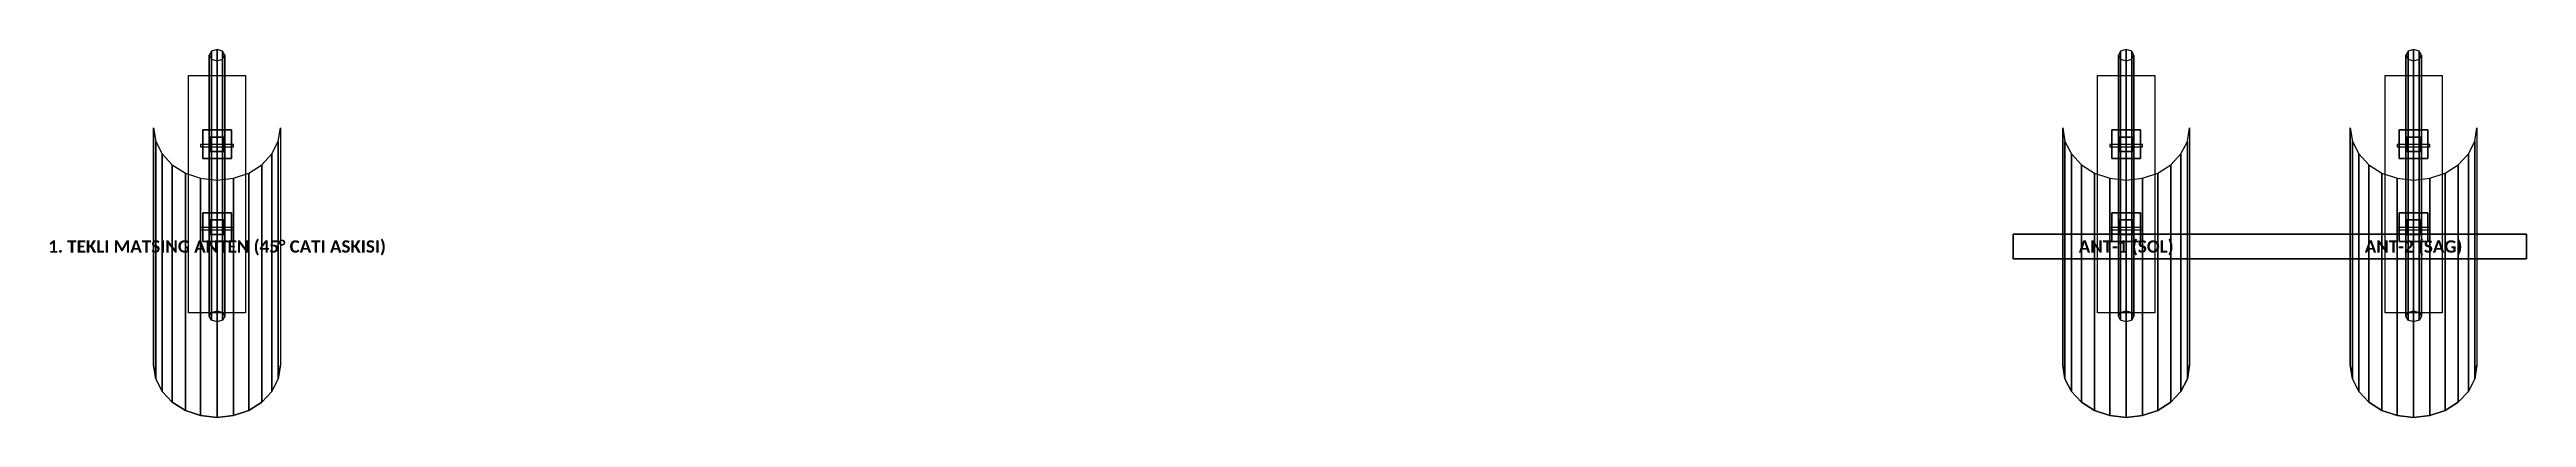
# Model space of a CAD drawing. Header units: metres. Extents: x -14.8 to 20, y -0.8 to 1.1.
# Drawn here: x -14.82 to -2.75, y -0.83 to 0.96 of the extents above; entities that cross this region are included whole.
import ezdxf
from ezdxf.enums import TextEntityAlignment as Align

# ---------------------------------------------------------------- set-up
doc = ezdxf.new("R2010")
doc.units = ezdxf.units.M
for name, color, linetype in [('CELIK_KIRIS_KOLON', 9, 'CONTINUOUS'), ('EKP_MATSING_ANTEN', 2, 'CONTINUOUS'), ('METIN_BILGI', 7, 'CONTINUOUS'), ('MONTAJ_BORULARI', 2, 'CONTINUOUS')]:
    doc.layers.add(name, color=color, linetype=linetype)
doc.styles.get("Standard").update_dxf_attribs({"font": 'calibrib.ttf'})

msp = doc.modelspace()

# ---------------------------------------------------------------- texts
at = {"layer": 'METIN_BILGI'}
for s, p in [('1. TEKLI MATSING ANTEN (45° CATI ASKISI)', (-14, 0)), ('ANT-1 (SOL)', (-4.7, 0)), ('ANT-2 (SAG)', (-3.3, 0))]:
    msp.add_text(s, height=0.06, dxfattribs=at).set_placement(p, align=Align.MIDDLE_CENTER)

# ---------------------------------------------------------------- linework, layer by layer
at = {"layer": 'CELIK_KIRIS_KOLON'}
for p, q in [((-14, 0.847, -0.309), (-14, -0.309, 0.847)), ((-4.7, 0.847, -0.309), (-4.7, -0.309, 0.847)), ((-3.3, 0.847, -0.309), (-3.3, -0.309, 0.847)), ((-13.93, 0.568, 0.034), (-14.07, 0.568, 0.034)), ((-14.07, 0.568, 0.034), (-14.07, 0.428, 0.034)), ((-13.93, 0.568, 0.154), (-14.07, 0.568, 0.154)), ((-14.07, 0.568, 0.154), (-14.07, 0.428, 0.154)), ((-14.07, 0.568, 0.034), (-14.07, 0.568, 0.154)), ((-13.93, 0.428, 0.034), (-13.93, 0.568, 0.034)), ((-13.93, 0.428, 0.154), (-13.93, 0.568, 0.154)), ((-13.93, 0.568, 0.034), (-13.93, 0.568, 0.154)), ((-4.63, 0.568, 0.034), (-4.77, 0.568, 0.034)), ((-4.77, 0.568, 0.034), (-4.77, 0.428, 0.034)), ((-4.63, 0.568, 0.154), (-4.77, 0.568, 0.154)), ((-4.77, 0.568, 0.154), (-4.77, 0.428, 0.154)), ((-4.77, 0.568, 0.034), (-4.77, 0.568, 0.154)), ((-4.63, 0.428, 0.034), (-4.63, 0.568, 0.034)), ((-4.63, 0.428, 0.154), (-4.63, 0.568, 0.154)), ((-4.63, 0.568, 0.034), (-4.63, 0.568, 0.154)), ((-3.23, 0.568, 0.034), (-3.37, 0.568, 0.034)), ((-3.37, 0.568, 0.034), (-3.37, 0.428, 0.034)), ((-3.23, 0.568, 0.154), (-3.37, 0.568, 0.154)), ((-3.37, 0.568, 0.154), (-3.37, 0.428, 0.154)), ((-3.37, 0.568, 0.034), (-3.37, 0.568, 0.154)), ((-3.23, 0.428, 0.034), (-3.23, 0.568, 0.034)), ((-3.23, 0.428, 0.154), (-3.23, 0.568, 0.154)), ((-3.23, 0.568, 0.034), (-3.23, 0.568, 0.154)), ((-14.07, 0.428, 0.034), (-13.93, 0.428, 0.034)), ((-14.07, 0.428, 0.154), (-13.93, 0.428, 0.154)), ((-14.07, 0.428, 0.034), (-14.07, 0.428, 0.154)), ((-13.93, 0.428, 0.034), (-13.93, 0.428, 0.154)), ((-4.77, 0.428, 0.034), (-4.63, 0.428, 0.034)), ((-4.77, 0.428, 0.154), (-4.63, 0.428, 0.154)), ((-4.77, 0.428, 0.034), (-4.77, 0.428, 0.154)), ((-4.63, 0.428, 0.034), (-4.63, 0.428, 0.154)), ((-3.37, 0.428, 0.034), (-3.23, 0.428, 0.034)), ((-3.37, 0.428, 0.154), (-3.23, 0.428, 0.154)), ((-3.37, 0.428, 0.034), (-3.37, 0.428, 0.154)), ((-3.23, 0.428, 0.034), (-3.23, 0.428, 0.154)), ((-13.93, 0.164, 0.438), (-14.07, 0.164, 0.438)), ((-14.07, 0.164, 0.438), (-14.07, 0.024, 0.438)), ((-13.93, 0.164, 0.558), (-14.07, 0.164, 0.558)), ((-14.07, 0.164, 0.558), (-14.07, 0.024, 0.558)), ((-14.07, 0.164, 0.438), (-14.07, 0.164, 0.558)), ((-13.93, 0.024, 0.438), (-13.93, 0.164, 0.438)), ((-13.93, 0.024, 0.558), (-13.93, 0.164, 0.558)), ((-13.93, 0.164, 0.438), (-13.93, 0.164, 0.558)), ((-4.63, 0.164, 0.438), (-4.77, 0.164, 0.438)), ((-4.77, 0.164, 0.438), (-4.77, 0.024, 0.438)), ((-4.63, 0.164, 0.558), (-4.77, 0.164, 0.558)), ((-4.77, 0.164, 0.558), (-4.77, 0.024, 0.558)), ((-4.77, 0.164, 0.438), (-4.77, 0.164, 0.558)), ((-4.63, 0.024, 0.438), (-4.63, 0.164, 0.438)), ((-4.63, 0.024, 0.558), (-4.63, 0.164, 0.558)), ((-4.63, 0.164, 0.438), (-4.63, 0.164, 0.558)), ((-3.23, 0.164, 0.438), (-3.37, 0.164, 0.438)), ((-3.37, 0.164, 0.438), (-3.37, 0.024, 0.438)), ((-3.23, 0.164, 0.558), (-3.37, 0.164, 0.558)), ((-3.37, 0.164, 0.558), (-3.37, 0.024, 0.558)), ((-3.37, 0.164, 0.438), (-3.37, 0.164, 0.558)), ((-3.23, 0.024, 0.438), (-3.23, 0.164, 0.438)), ((-3.23, 0.024, 0.558), (-3.23, 0.164, 0.558)), ((-3.23, 0.164, 0.438), (-3.23, 0.164, 0.558)), ((-14.07, 0.024, 0.438), (-13.93, 0.024, 0.438)), ((-14.07, 0.024, 0.558), (-13.93, 0.024, 0.558)), ((-14.07, 0.024, 0.438), (-14.07, 0.024, 0.558)), ((-13.93, 0.024, 0.438), (-13.93, 0.024, 0.558)), ((-2.75, 0.06, 1.05), (-5.25, 0.06, 1.05)), ((-5.25, 0.06, 1.05), (-5.25, -0.06, 1.05)), ((-2.75, 0.06, 1.17), (-5.25, 0.06, 1.17)), ((-5.25, 0.06, 1.17), (-5.25, -0.06, 1.17)), ((-5.25, 0.06, 1.05), (-5.25, 0.06, 1.17)), ((-4.77, 0.024, 0.438), (-4.63, 0.024, 0.438)), ((-4.77, 0.024, 0.558), (-4.63, 0.024, 0.558)), ((-4.77, 0.024, 0.438), (-4.77, 0.024, 0.558)), ((-4.63, 0.024, 0.438), (-4.63, 0.024, 0.558)), ((-3.37, 0.024, 0.438), (-3.23, 0.024, 0.438)), ((-3.37, 0.024, 0.558), (-3.23, 0.024, 0.558)), ((-3.37, 0.024, 0.438), (-3.37, 0.024, 0.558)), ((-3.23, 0.024, 0.438), (-3.23, 0.024, 0.558)), ((-2.75, -0.06, 1.05), (-2.75, 0.06, 1.05)), ((-2.75, -0.06, 1.17), (-2.75, 0.06, 1.17)), ((-2.75, 0.06, 1.05), (-2.75, 0.06, 1.17)), ((-5.25, -0.06, 1.05), (-2.75, -0.06, 1.05)), ((-5.25, -0.06, 1.17), (-2.75, -0.06, 1.17)), ((-5.25, -0.06, 1.05), (-5.25, -0.06, 1.17)), ((-2.75, -0.06, 1.05), (-2.75, -0.06, 1.17))]:
    msp.add_line(p, q, dxfattribs=at)
for points in [[(-14.139, 0.833, -0.323), (-13.861, 0.833, -0.323), (-13.861, -0.323, 0.833), (-14.139, -0.323, 0.833)], [(-4.839, 0.833, -0.323), (-4.561, 0.833, -0.323), (-4.561, -0.323, 0.833), (-4.839, -0.323, 0.833)], [(-3.439, 0.833, -0.323), (-3.161, 0.833, -0.323), (-3.161, -0.323, 0.833), (-3.439, -0.323, 0.833)], [(-14.08, 0.486, 0.024), (-13.92, 0.486, 0.024), (-13.92, 0.497, 0.149), (-14.08, 0.497, 0.149)], [(-14.07, 0.428, 0.034), (-13.93, 0.428, 0.034), (-13.93, 0.568, 0.034), (-14.07, 0.568, 0.034)], [(-14.07, 0.428, 0.154), (-13.93, 0.428, 0.154), (-13.93, 0.568, 0.154), (-14.07, 0.568, 0.154)], [(-14.07, 0.568, 0.034), (-13.93, 0.568, 0.034), (-13.93, 0.568, 0.154), (-14.07, 0.568, 0.154)], [(-14.07, 0.428, 0.034), (-14.07, 0.568, 0.034), (-14.07, 0.568, 0.154), (-14.07, 0.428, 0.154)], [(-13.93, 0.428, 0.034), (-13.93, 0.568, 0.034), (-13.93, 0.568, 0.154), (-13.93, 0.428, 0.154)], [(-4.78, 0.486, 0.024), (-4.62, 0.486, 0.024), (-4.62, 0.497, 0.149), (-4.78, 0.497, 0.149)], [(-4.77, 0.428, 0.034), (-4.63, 0.428, 0.034), (-4.63, 0.568, 0.034), (-4.77, 0.568, 0.034)], [(-4.77, 0.428, 0.154), (-4.63, 0.428, 0.154), (-4.63, 0.568, 0.154), (-4.77, 0.568, 0.154)], [(-4.77, 0.568, 0.034), (-4.63, 0.568, 0.034), (-4.63, 0.568, 0.154), (-4.77, 0.568, 0.154)], [(-4.77, 0.428, 0.034), (-4.77, 0.568, 0.034), (-4.77, 0.568, 0.154), (-4.77, 0.428, 0.154)], [(-4.63, 0.428, 0.034), (-4.63, 0.568, 0.034), (-4.63, 0.568, 0.154), (-4.63, 0.428, 0.154)], [(-3.38, 0.486, 0.024), (-3.22, 0.486, 0.024), (-3.22, 0.497, 0.149), (-3.38, 0.497, 0.149)], [(-3.37, 0.428, 0.034), (-3.23, 0.428, 0.034), (-3.23, 0.568, 0.034), (-3.37, 0.568, 0.034)], [(-3.37, 0.428, 0.154), (-3.23, 0.428, 0.154), (-3.23, 0.568, 0.154), (-3.37, 0.568, 0.154)], [(-3.37, 0.568, 0.034), (-3.23, 0.568, 0.034), (-3.23, 0.568, 0.154), (-3.37, 0.568, 0.154)], [(-3.37, 0.428, 0.034), (-3.37, 0.568, 0.034), (-3.37, 0.568, 0.154), (-3.37, 0.428, 0.154)], [(-3.23, 0.428, 0.034), (-3.23, 0.568, 0.034), (-3.23, 0.568, 0.154), (-3.23, 0.428, 0.154)], [(-14.07, 0.428, 0.034), (-13.93, 0.428, 0.034), (-13.93, 0.428, 0.154), (-14.07, 0.428, 0.154)], [(-4.77, 0.428, 0.034), (-4.63, 0.428, 0.034), (-4.63, 0.428, 0.154), (-4.77, 0.428, 0.154)], [(-3.37, 0.428, 0.034), (-3.23, 0.428, 0.034), (-3.23, 0.428, 0.154), (-3.37, 0.428, 0.154)], [(-14.07, 0.024, 0.438), (-13.93, 0.024, 0.438), (-13.93, 0.164, 0.438), (-14.07, 0.164, 0.438)], [(-14.07, 0.024, 0.558), (-13.93, 0.024, 0.558), (-13.93, 0.164, 0.558), (-14.07, 0.164, 0.558)], [(-14.07, 0.164, 0.438), (-13.93, 0.164, 0.438), (-13.93, 0.164, 0.558), (-14.07, 0.164, 0.558)], [(-14.07, 0.024, 0.438), (-14.07, 0.164, 0.438), (-14.07, 0.164, 0.558), (-14.07, 0.024, 0.558)], [(-13.93, 0.024, 0.438), (-13.93, 0.164, 0.438), (-13.93, 0.164, 0.558), (-13.93, 0.024, 0.558)], [(-4.77, 0.024, 0.438), (-4.63, 0.024, 0.438), (-4.63, 0.164, 0.438), (-4.77, 0.164, 0.438)], [(-4.77, 0.024, 0.558), (-4.63, 0.024, 0.558), (-4.63, 0.164, 0.558), (-4.77, 0.164, 0.558)], [(-4.77, 0.164, 0.438), (-4.63, 0.164, 0.438), (-4.63, 0.164, 0.558), (-4.77, 0.164, 0.558)], [(-4.77, 0.024, 0.438), (-4.77, 0.164, 0.438), (-4.77, 0.164, 0.558), (-4.77, 0.024, 0.558)], [(-4.63, 0.024, 0.438), (-4.63, 0.164, 0.438), (-4.63, 0.164, 0.558), (-4.63, 0.024, 0.558)], [(-3.37, 0.024, 0.438), (-3.23, 0.024, 0.438), (-3.23, 0.164, 0.438), (-3.37, 0.164, 0.438)], [(-3.37, 0.024, 0.558), (-3.23, 0.024, 0.558), (-3.23, 0.164, 0.558), (-3.37, 0.164, 0.558)], [(-3.37, 0.164, 0.438), (-3.23, 0.164, 0.438), (-3.23, 0.164, 0.558), (-3.37, 0.164, 0.558)], [(-3.37, 0.024, 0.438), (-3.37, 0.164, 0.438), (-3.37, 0.164, 0.558), (-3.37, 0.024, 0.558)], [(-3.23, 0.024, 0.438), (-3.23, 0.164, 0.438), (-3.23, 0.164, 0.558), (-3.23, 0.024, 0.558)], [(-14.08, 0.081, 0.429), (-13.92, 0.081, 0.429), (-13.92, 0.092, 0.554), (-14.08, 0.092, 0.554)], [(-14.07, 0.024, 0.438), (-13.93, 0.024, 0.438), (-13.93, 0.024, 0.558), (-14.07, 0.024, 0.558)], [(-5.25, -0.06, 1.05), (-2.75, -0.06, 1.05), (-2.75, 0.06, 1.05), (-5.25, 0.06, 1.05)], [(-5.25, -0.06, 1.17), (-2.75, -0.06, 1.17), (-2.75, 0.06, 1.17), (-5.25, 0.06, 1.17)], [(-5.25, 0.06, 1.05), (-2.75, 0.06, 1.05), (-2.75, 0.06, 1.17), (-5.25, 0.06, 1.17)], [(-5.25, -0.06, 1.05), (-5.25, 0.06, 1.05), (-5.25, 0.06, 1.17), (-5.25, -0.06, 1.17)], [(-4.78, 0.081, 0.429), (-4.62, 0.081, 0.429), (-4.62, 0.092, 0.554), (-4.78, 0.092, 0.554)], [(-4.77, 0.024, 0.438), (-4.63, 0.024, 0.438), (-4.63, 0.024, 0.558), (-4.77, 0.024, 0.558)], [(-3.38, 0.081, 0.429), (-3.22, 0.081, 0.429), (-3.22, 0.092, 0.554), (-3.38, 0.092, 0.554)], [(-3.37, 0.024, 0.438), (-3.23, 0.024, 0.438), (-3.23, 0.024, 0.558), (-3.37, 0.024, 0.558)], [(-2.75, -0.06, 1.05), (-2.75, 0.06, 1.05), (-2.75, 0.06, 1.17), (-2.75, -0.06, 1.17)], [(-5.25, -0.06, 1.05), (-2.75, -0.06, 1.05), (-2.75, -0.06, 1.17), (-5.25, -0.06, 1.17)]]:
    msp.add_3dface(points, dxfattribs=at)
at = {"layer": 'EKP_MATSING_ANTEN'}
for p, q in [((-14.309, 0.578, -0.578), (-14.298, 0.512, -0.644)), ((-14.309, 0.578, -0.578), (-14.309, -0.578, 0.578)), ((-14.298, 0.512, -0.644), (-14.267, 0.451, -0.706)), ((-14.298, 0.512, -0.644), (-14.298, -0.644, 0.512)), ((-13.733, 0.451, -0.706), (-13.702, 0.512, -0.644)), ((-13.702, 0.512, -0.644), (-13.691, 0.578, -0.578)), ((-13.702, 0.512, -0.644), (-13.702, -0.644, 0.512)), ((-5.008, 0.578, -0.578), (-4.998, 0.512, -0.644)), ((-5.008, 0.578, -0.578), (-5.008, -0.578, 0.578)), ((-4.998, 0.512, -0.644), (-4.967, 0.451, -0.706)), ((-4.998, 0.512, -0.644), (-4.998, -0.644, 0.512)), ((-4.433, 0.451, -0.706), (-4.402, 0.512, -0.644)), ((-4.402, 0.512, -0.644), (-4.392, 0.578, -0.578)), ((-4.402, 0.512, -0.644), (-4.402, -0.644, 0.512)), ((-3.608, 0.578, -0.578), (-3.598, 0.512, -0.644)), ((-3.608, 0.578, -0.578), (-3.608, -0.578, 0.578)), ((-3.598, 0.512, -0.644), (-3.567, 0.451, -0.706)), ((-3.598, 0.512, -0.644), (-3.598, -0.644, 0.512)), ((-3.033, 0.451, -0.706), (-3.002, 0.512, -0.644)), ((-3.002, 0.512, -0.644), (-2.991, 0.578, -0.578)), ((-3.002, 0.512, -0.644), (-3.002, -0.644, 0.512)), ((-14.267, 0.451, -0.706), (-14.218, 0.398, -0.758)), ((-14.267, 0.451, -0.706), (-14.267, -0.706, 0.451)), ((-14.218, 0.398, -0.758), (-14.154, 0.357, -0.799)), ((-14.218, 0.398, -0.758), (-14.218, -0.758, 0.398)), ((-13.846, 0.357, -0.799), (-13.782, 0.398, -0.758)), ((-13.782, 0.398, -0.758), (-13.733, 0.451, -0.706)), ((-13.782, 0.398, -0.758), (-13.782, -0.758, 0.398)), ((-13.733, 0.451, -0.706), (-13.733, -0.706, 0.451)), ((-4.967, 0.451, -0.706), (-4.918, 0.398, -0.758)), ((-4.967, 0.451, -0.706), (-4.967, -0.706, 0.451)), ((-4.918, 0.398, -0.758), (-4.854, 0.357, -0.799)), ((-4.918, 0.398, -0.758), (-4.918, -0.758, 0.398)), ((-4.546, 0.357, -0.799), (-4.482, 0.398, -0.758)), ((-4.482, 0.398, -0.758), (-4.433, 0.451, -0.706)), ((-4.482, 0.398, -0.758), (-4.482, -0.758, 0.398)), ((-4.433, 0.451, -0.706), (-4.433, -0.706, 0.451)), ((-3.567, 0.451, -0.706), (-3.518, 0.398, -0.758)), ((-3.567, 0.451, -0.706), (-3.567, -0.706, 0.451)), ((-3.518, 0.398, -0.758), (-3.454, 0.357, -0.799)), ((-3.518, 0.398, -0.758), (-3.518, -0.758, 0.398)), ((-3.146, 0.357, -0.799), (-3.082, 0.398, -0.758)), ((-3.082, 0.398, -0.758), (-3.033, 0.451, -0.706)), ((-3.082, 0.398, -0.758), (-3.082, -0.758, 0.398)), ((-3.033, 0.451, -0.706), (-3.033, -0.706, 0.451)), ((-14.154, 0.357, -0.799), (-14.08, 0.332, -0.824)), ((-14.154, 0.357, -0.799), (-14.154, -0.799, 0.357)), ((-14.08, 0.332, -0.824), (-14, 0.323, -0.833)), ((-14.08, 0.332, -0.824), (-14.08, -0.824, 0.332)), ((-14, 0.323, -0.833), (-13.92, 0.332, -0.824)), ((-14, 0.323, -0.833), (-14, -0.833, 0.323)), ((-13.92, 0.332, -0.824), (-13.846, 0.357, -0.799)), ((-13.92, 0.332, -0.824), (-13.92, -0.824, 0.332)), ((-13.846, 0.357, -0.799), (-13.846, -0.799, 0.357)), ((-4.854, 0.357, -0.799), (-4.78, 0.332, -0.824)), ((-4.854, 0.357, -0.799), (-4.854, -0.799, 0.357)), ((-4.78, 0.332, -0.824), (-4.7, 0.323, -0.833)), ((-4.78, 0.332, -0.824), (-4.78, -0.824, 0.332)), ((-4.7, 0.323, -0.833), (-4.62, 0.332, -0.824)), ((-4.7, 0.323, -0.833), (-4.7, -0.833, 0.323)), ((-4.62, 0.332, -0.824), (-4.546, 0.357, -0.799)), ((-4.62, 0.332, -0.824), (-4.62, -0.824, 0.332)), ((-4.546, 0.357, -0.799), (-4.546, -0.799, 0.357)), ((-3.454, 0.357, -0.799), (-3.38, 0.332, -0.824)), ((-3.454, 0.357, -0.799), (-3.454, -0.799, 0.357)), ((-3.38, 0.332, -0.824), (-3.3, 0.323, -0.833)), ((-3.38, 0.332, -0.824), (-3.38, -0.824, 0.332)), ((-3.3, 0.323, -0.833), (-3.22, 0.332, -0.824)), ((-3.3, 0.323, -0.833), (-3.3, -0.833, 0.323)), ((-3.22, 0.332, -0.824), (-3.146, 0.357, -0.799)), ((-3.22, 0.332, -0.824), (-3.22, -0.824, 0.332)), ((-3.146, 0.357, -0.799), (-3.146, -0.799, 0.357)), ((-14.309, -0.578, 0.578), (-14.298, -0.644, 0.512)), ((-13.702, -0.644, 0.512), (-13.691, -0.578, 0.578)), ((-5.008, -0.578, 0.578), (-4.998, -0.644, 0.512)), ((-4.402, -0.644, 0.512), (-4.392, -0.578, 0.578)), ((-3.608, -0.578, 0.578), (-3.598, -0.644, 0.512)), ((-3.002, -0.644, 0.512), (-2.991, -0.578, 0.578)), ((-14.298, -0.644, 0.512), (-14.267, -0.706, 0.451)), ((-14.267, -0.706, 0.451), (-14.218, -0.758, 0.398)), ((-13.782, -0.758, 0.398), (-13.733, -0.706, 0.451)), ((-13.733, -0.706, 0.451), (-13.702, -0.644, 0.512)), ((-4.998, -0.644, 0.512), (-4.967, -0.706, 0.451)), ((-4.967, -0.706, 0.451), (-4.918, -0.758, 0.398)), ((-4.482, -0.758, 0.398), (-4.433, -0.706, 0.451)), ((-4.433, -0.706, 0.451), (-4.402, -0.644, 0.512)), ((-3.598, -0.644, 0.512), (-3.567, -0.706, 0.451)), ((-3.567, -0.706, 0.451), (-3.518, -0.758, 0.398)), ((-3.082, -0.758, 0.398), (-3.033, -0.706, 0.451)), ((-3.033, -0.706, 0.451), (-3.002, -0.644, 0.512)), ((-14.218, -0.758, 0.398), (-14.154, -0.799, 0.357)), ((-14.154, -0.799, 0.357), (-14.08, -0.824, 0.332)), ((-14.08, -0.824, 0.332), (-14, -0.833, 0.323)), ((-14, -0.833, 0.323), (-13.92, -0.824, 0.332)), ((-13.92, -0.824, 0.332), (-13.846, -0.799, 0.357)), ((-13.846, -0.799, 0.357), (-13.782, -0.758, 0.398)), ((-4.918, -0.758, 0.398), (-4.854, -0.799, 0.357)), ((-4.854, -0.799, 0.357), (-4.78, -0.824, 0.332)), ((-4.78, -0.824, 0.332), (-4.7, -0.833, 0.323)), ((-4.7, -0.833, 0.323), (-4.62, -0.824, 0.332)), ((-4.62, -0.824, 0.332), (-4.546, -0.799, 0.357)), ((-4.546, -0.799, 0.357), (-4.482, -0.758, 0.398)), ((-3.518, -0.758, 0.398), (-3.454, -0.799, 0.357)), ((-3.454, -0.799, 0.357), (-3.38, -0.824, 0.332)), ((-3.38, -0.824, 0.332), (-3.3, -0.833, 0.323)), ((-3.3, -0.833, 0.323), (-3.22, -0.824, 0.332)), ((-3.22, -0.824, 0.332), (-3.146, -0.799, 0.357)), ((-3.146, -0.799, 0.357), (-3.082, -0.758, 0.398))]:
    msp.add_line(p, q, dxfattribs=at)
for points in [[(-14.309, 0.578, -0.578), (-14.298, 0.512, -0.644), (-14.298, -0.644, 0.512), (-14.309, -0.578, 0.578)], [(-14.298, 0.512, -0.644), (-14.267, 0.451, -0.706), (-14.267, -0.706, 0.451), (-14.298, -0.644, 0.512)], [(-13.733, 0.451, -0.706), (-13.702, 0.512, -0.644), (-13.702, -0.644, 0.512), (-13.733, -0.706, 0.451)], [(-13.702, 0.512, -0.644), (-13.691, 0.578, -0.578), (-13.691, -0.578, 0.578), (-13.702, -0.644, 0.512)], [(-5.008, 0.578, -0.578), (-4.998, 0.512, -0.644), (-4.998, -0.644, 0.512), (-5.008, -0.578, 0.578)], [(-4.998, 0.512, -0.644), (-4.967, 0.451, -0.706), (-4.967, -0.706, 0.451), (-4.998, -0.644, 0.512)], [(-4.433, 0.451, -0.706), (-4.402, 0.512, -0.644), (-4.402, -0.644, 0.512), (-4.433, -0.706, 0.451)], [(-4.402, 0.512, -0.644), (-4.392, 0.578, -0.578), (-4.392, -0.578, 0.578), (-4.402, -0.644, 0.512)], [(-3.608, 0.578, -0.578), (-3.598, 0.512, -0.644), (-3.598, -0.644, 0.512), (-3.608, -0.578, 0.578)], [(-3.598, 0.512, -0.644), (-3.567, 0.451, -0.706), (-3.567, -0.706, 0.451), (-3.598, -0.644, 0.512)], [(-3.033, 0.451, -0.706), (-3.002, 0.512, -0.644), (-3.002, -0.644, 0.512), (-3.033, -0.706, 0.451)], [(-3.002, 0.512, -0.644), (-2.991, 0.578, -0.578), (-2.991, -0.578, 0.578), (-3.002, -0.644, 0.512)], [(-14.267, 0.451, -0.706), (-14.218, 0.398, -0.758), (-14.218, -0.758, 0.398), (-14.267, -0.706, 0.451)], [(-14.218, 0.398, -0.758), (-14.154, 0.357, -0.799), (-14.154, -0.799, 0.357), (-14.218, -0.758, 0.398)], [(-13.846, 0.357, -0.799), (-13.782, 0.398, -0.758), (-13.782, -0.758, 0.398), (-13.846, -0.799, 0.357)], [(-13.782, 0.398, -0.758), (-13.733, 0.451, -0.706), (-13.733, -0.706, 0.451), (-13.782, -0.758, 0.398)], [(-4.967, 0.451, -0.706), (-4.918, 0.398, -0.758), (-4.918, -0.758, 0.398), (-4.967, -0.706, 0.451)], [(-4.918, 0.398, -0.758), (-4.854, 0.357, -0.799), (-4.854, -0.799, 0.357), (-4.918, -0.758, 0.398)], [(-4.546, 0.357, -0.799), (-4.482, 0.398, -0.758), (-4.482, -0.758, 0.398), (-4.546, -0.799, 0.357)], [(-4.482, 0.398, -0.758), (-4.433, 0.451, -0.706), (-4.433, -0.706, 0.451), (-4.482, -0.758, 0.398)], [(-3.567, 0.451, -0.706), (-3.518, 0.398, -0.758), (-3.518, -0.758, 0.398), (-3.567, -0.706, 0.451)], [(-3.518, 0.398, -0.758), (-3.454, 0.357, -0.799), (-3.454, -0.799, 0.357), (-3.518, -0.758, 0.398)], [(-3.146, 0.357, -0.799), (-3.082, 0.398, -0.758), (-3.082, -0.758, 0.398), (-3.146, -0.799, 0.357)], [(-3.082, 0.398, -0.758), (-3.033, 0.451, -0.706), (-3.033, -0.706, 0.451), (-3.082, -0.758, 0.398)], [(-14.154, 0.357, -0.799), (-14.08, 0.332, -0.824), (-14.08, -0.824, 0.332), (-14.154, -0.799, 0.357)], [(-14.08, 0.332, -0.824), (-14, 0.323, -0.833), (-14, -0.833, 0.323), (-14.08, -0.824, 0.332)], [(-14, 0.323, -0.833), (-13.92, 0.332, -0.824), (-13.92, -0.824, 0.332), (-14, -0.833, 0.323)], [(-13.92, 0.332, -0.824), (-13.846, 0.357, -0.799), (-13.846, -0.799, 0.357), (-13.92, -0.824, 0.332)], [(-4.854, 0.357, -0.799), (-4.78, 0.332, -0.824), (-4.78, -0.824, 0.332), (-4.854, -0.799, 0.357)], [(-4.78, 0.332, -0.824), (-4.7, 0.323, -0.833), (-4.7, -0.833, 0.323), (-4.78, -0.824, 0.332)], [(-4.7, 0.323, -0.833), (-4.62, 0.332, -0.824), (-4.62, -0.824, 0.332), (-4.7, -0.833, 0.323)], [(-4.62, 0.332, -0.824), (-4.546, 0.357, -0.799), (-4.546, -0.799, 0.357), (-4.62, -0.824, 0.332)], [(-3.454, 0.357, -0.799), (-3.38, 0.332, -0.824), (-3.38, -0.824, 0.332), (-3.454, -0.799, 0.357)], [(-3.38, 0.332, -0.824), (-3.3, 0.323, -0.833), (-3.3, -0.833, 0.323), (-3.38, -0.824, 0.332)], [(-3.3, 0.323, -0.833), (-3.22, 0.332, -0.824), (-3.22, -0.824, 0.332), (-3.3, -0.833, 0.323)], [(-3.22, 0.332, -0.824), (-3.146, 0.357, -0.799), (-3.146, -0.799, 0.357), (-3.22, -0.824, 0.332)]]:
    msp.add_3dface(points, dxfattribs=at)
at = {"layer": 'MONTAJ_BORULARI'}
for p, q in [((-13.965, 0.533, 0.094), (-14.035, 0.533, 0.094)), ((-14.035, 0.533, 0.094), (-14.035, 0.463, 0.094)), ((-13.965, 0.533, 2.4), (-14.035, 0.533, 2.4)), ((-14.035, 0.533, 2.4), (-14.035, 0.463, 2.4)), ((-14.035, 0.533, 0.094), (-14.035, 0.533, 2.4)), ((-13.965, 0.463, 0.094), (-13.965, 0.533, 0.094)), ((-13.965, 0.463, 2.4), (-13.965, 0.533, 2.4)), ((-13.965, 0.533, 0.094), (-13.965, 0.533, 2.4)), ((-4.665, 0.533, 0.094), (-4.735, 0.533, 0.094)), ((-4.735, 0.533, 0.094), (-4.735, 0.463, 0.094)), ((-4.665, 0.533, 2.4), (-4.735, 0.533, 2.4)), ((-4.735, 0.533, 2.4), (-4.735, 0.463, 2.4)), ((-4.735, 0.533, 0.094), (-4.735, 0.533, 2.4)), ((-4.665, 0.463, 0.094), (-4.665, 0.533, 0.094)), ((-4.665, 0.463, 2.4), (-4.665, 0.533, 2.4)), ((-4.665, 0.533, 0.094), (-4.665, 0.533, 2.4)), ((-3.265, 0.533, 0.094), (-3.335, 0.533, 0.094)), ((-3.335, 0.533, 0.094), (-3.335, 0.463, 0.094)), ((-3.265, 0.533, 2.4), (-3.335, 0.533, 2.4)), ((-3.335, 0.533, 2.4), (-3.335, 0.463, 2.4)), ((-3.335, 0.533, 0.094), (-3.335, 0.533, 2.4)), ((-3.265, 0.463, 0.094), (-3.265, 0.533, 0.094)), ((-3.265, 0.463, 2.4), (-3.265, 0.533, 2.4)), ((-3.265, 0.533, 0.094), (-3.265, 0.533, 2.4)), ((-14.035, 0.463, 0.094), (-13.965, 0.463, 0.094)), ((-14.035, 0.463, 2.4), (-13.965, 0.463, 2.4)), ((-14.035, 0.463, 0.094), (-14.035, 0.463, 2.4)), ((-13.965, 0.463, 0.094), (-13.965, 0.463, 2.4)), ((-4.735, 0.463, 0.094), (-4.665, 0.463, 0.094)), ((-4.735, 0.463, 2.4), (-4.665, 0.463, 2.4)), ((-4.735, 0.463, 0.094), (-4.735, 0.463, 2.4)), ((-4.665, 0.463, 0.094), (-4.665, 0.463, 2.4)), ((-3.335, 0.463, 0.094), (-3.265, 0.463, 0.094)), ((-3.335, 0.463, 2.4), (-3.265, 0.463, 2.4)), ((-3.335, 0.463, 0.094), (-3.335, 0.463, 2.4)), ((-3.265, 0.463, 0.094), (-3.265, 0.463, 2.4)), ((-13.965, 0.129, 0.498), (-14.035, 0.129, 0.498)), ((-14.035, 0.129, 0.498), (-14.035, 0.059, 0.498)), ((-13.965, 0.129, 2.4), (-14.035, 0.129, 2.4)), ((-14.035, 0.129, 2.4), (-14.035, 0.059, 2.4)), ((-14.035, 0.129, 0.498), (-14.035, 0.129, 2.4)), ((-13.965, 0.059, 0.498), (-13.965, 0.129, 0.498)), ((-13.965, 0.059, 2.4), (-13.965, 0.129, 2.4)), ((-13.965, 0.129, 0.498), (-13.965, 0.129, 2.4)), ((-4.665, 0.129, 0.498), (-4.735, 0.129, 0.498)), ((-4.735, 0.129, 0.498), (-4.735, 0.059, 0.498)), ((-4.665, 0.129, 2.4), (-4.735, 0.129, 2.4)), ((-4.735, 0.129, 2.4), (-4.735, 0.059, 2.4)), ((-4.735, 0.129, 0.498), (-4.735, 0.129, 2.4)), ((-4.665, 0.059, 0.498), (-4.665, 0.129, 0.498)), ((-4.665, 0.059, 2.4), (-4.665, 0.129, 2.4)), ((-4.665, 0.129, 0.498), (-4.665, 0.129, 2.4)), ((-3.265, 0.129, 0.498), (-3.335, 0.129, 0.498)), ((-3.335, 0.129, 0.498), (-3.335, 0.059, 0.498)), ((-3.265, 0.129, 2.4), (-3.335, 0.129, 2.4)), ((-3.335, 0.129, 2.4), (-3.335, 0.059, 2.4)), ((-3.335, 0.129, 0.498), (-3.335, 0.129, 2.4)), ((-3.265, 0.059, 0.498), (-3.265, 0.129, 0.498)), ((-3.265, 0.059, 2.4), (-3.265, 0.129, 2.4)), ((-3.265, 0.129, 0.498), (-3.265, 0.129, 2.4)), ((-14.035, 0.059, 0.498), (-13.965, 0.059, 0.498)), ((-14.035, 0.059, 2.4), (-13.965, 0.059, 2.4)), ((-14.035, 0.059, 0.498), (-14.035, 0.059, 2.4)), ((-13.965, 0.059, 0.498), (-13.965, 0.059, 2.4)), ((-4.735, 0.059, 0.498), (-4.665, 0.059, 0.498)), ((-4.735, 0.059, 2.4), (-4.665, 0.059, 2.4)), ((-4.735, 0.059, 0.498), (-4.735, 0.059, 2.4)), ((-4.665, 0.059, 0.498), (-4.665, 0.059, 2.4)), ((-3.335, 0.059, 0.498), (-3.265, 0.059, 0.498)), ((-3.335, 0.059, 2.4), (-3.265, 0.059, 2.4)), ((-3.335, 0.059, 0.498), (-3.335, 0.059, 2.4)), ((-3.265, 0.059, 0.498), (-3.265, 0.059, 2.4))]:
    msp.add_line(p, q, dxfattribs=at)
for points in [[(-14.027, 0.951, -0.321), (-14.038, 0.932, -0.34), (-14.038, -0.34, 0.932), (-14.027, -0.321, 0.951)], [(-14.038, 0.932, -0.34), (-14.027, 0.913, -0.359), (-14.027, -0.359, 0.913), (-14.038, -0.34, 0.932)], [(-14, 0.959, -0.313), (-14.027, 0.951, -0.321), (-14.027, -0.321, 0.951), (-14, -0.313, 0.959)], [(-14.027, 0.913, -0.359), (-14, 0.905, -0.367), (-14, -0.367, 0.905), (-14.027, -0.359, 0.913)], [(-13.973, 0.951, -0.321), (-14, 0.959, -0.313), (-14, -0.313, 0.959), (-13.973, -0.321, 0.951)], [(-14, 0.905, -0.367), (-13.973, 0.913, -0.359), (-13.973, -0.359, 0.913), (-14, -0.367, 0.905)], [(-13.962, 0.932, -0.34), (-13.973, 0.951, -0.321), (-13.973, -0.321, 0.951), (-13.962, -0.34, 0.932)], [(-13.973, 0.913, -0.359), (-13.962, 0.932, -0.34), (-13.962, -0.34, 0.932), (-13.973, -0.359, 0.913)], [(-4.727, 0.951, -0.321), (-4.738, 0.932, -0.34), (-4.738, -0.34, 0.932), (-4.727, -0.321, 0.951)], [(-4.738, 0.932, -0.34), (-4.727, 0.913, -0.359), (-4.727, -0.359, 0.913), (-4.738, -0.34, 0.932)], [(-4.7, 0.959, -0.313), (-4.727, 0.951, -0.321), (-4.727, -0.321, 0.951), (-4.7, -0.313, 0.959)], [(-4.727, 0.913, -0.359), (-4.7, 0.905, -0.367), (-4.7, -0.367, 0.905), (-4.727, -0.359, 0.913)], [(-4.673, 0.951, -0.321), (-4.7, 0.959, -0.313), (-4.7, -0.313, 0.959), (-4.673, -0.321, 0.951)], [(-4.7, 0.905, -0.367), (-4.673, 0.913, -0.359), (-4.673, -0.359, 0.913), (-4.7, -0.367, 0.905)], [(-4.662, 0.932, -0.34), (-4.673, 0.951, -0.321), (-4.673, -0.321, 0.951), (-4.662, -0.34, 0.932)], [(-4.673, 0.913, -0.359), (-4.662, 0.932, -0.34), (-4.662, -0.34, 0.932), (-4.673, -0.359, 0.913)], [(-3.327, 0.951, -0.321), (-3.338, 0.932, -0.34), (-3.338, -0.34, 0.932), (-3.327, -0.321, 0.951)], [(-3.338, 0.932, -0.34), (-3.327, 0.913, -0.359), (-3.327, -0.359, 0.913), (-3.338, -0.34, 0.932)], [(-3.3, 0.959, -0.313), (-3.327, 0.951, -0.321), (-3.327, -0.321, 0.951), (-3.3, -0.313, 0.959)], [(-3.327, 0.913, -0.359), (-3.3, 0.905, -0.367), (-3.3, -0.367, 0.905), (-3.327, -0.359, 0.913)], [(-3.273, 0.951, -0.321), (-3.3, 0.959, -0.313), (-3.3, -0.313, 0.959), (-3.273, -0.321, 0.951)], [(-3.3, 0.905, -0.367), (-3.273, 0.913, -0.359), (-3.273, -0.359, 0.913), (-3.3, -0.367, 0.905)], [(-3.262, 0.932, -0.34), (-3.273, 0.951, -0.321), (-3.273, -0.321, 0.951), (-3.262, -0.34, 0.932)], [(-3.273, 0.913, -0.359), (-3.262, 0.932, -0.34), (-3.262, -0.34, 0.932), (-3.273, -0.359, 0.913)], [(-14.035, 0.463, 0.094), (-13.965, 0.463, 0.094), (-13.965, 0.533, 0.094), (-14.035, 0.533, 0.094)], [(-14.035, 0.463, 2.4), (-13.965, 0.463, 2.4), (-13.965, 0.533, 2.4), (-14.035, 0.533, 2.4)], [(-14.035, 0.533, 0.094), (-13.965, 0.533, 0.094), (-13.965, 0.533, 2.4), (-14.035, 0.533, 2.4)], [(-14.035, 0.463, 0.094), (-14.035, 0.533, 0.094), (-14.035, 0.533, 2.4), (-14.035, 0.463, 2.4)], [(-13.965, 0.463, 0.094), (-13.965, 0.533, 0.094), (-13.965, 0.533, 2.4), (-13.965, 0.463, 2.4)], [(-4.735, 0.463, 0.094), (-4.665, 0.463, 0.094), (-4.665, 0.533, 0.094), (-4.735, 0.533, 0.094)], [(-4.735, 0.463, 2.4), (-4.665, 0.463, 2.4), (-4.665, 0.533, 2.4), (-4.735, 0.533, 2.4)], [(-4.735, 0.533, 0.094), (-4.665, 0.533, 0.094), (-4.665, 0.533, 2.4), (-4.735, 0.533, 2.4)], [(-4.735, 0.463, 0.094), (-4.735, 0.533, 0.094), (-4.735, 0.533, 2.4), (-4.735, 0.463, 2.4)], [(-4.665, 0.463, 0.094), (-4.665, 0.533, 0.094), (-4.665, 0.533, 2.4), (-4.665, 0.463, 2.4)], [(-3.335, 0.463, 0.094), (-3.265, 0.463, 0.094), (-3.265, 0.533, 0.094), (-3.335, 0.533, 0.094)], [(-3.335, 0.463, 2.4), (-3.265, 0.463, 2.4), (-3.265, 0.533, 2.4), (-3.335, 0.533, 2.4)], [(-3.335, 0.533, 0.094), (-3.265, 0.533, 0.094), (-3.265, 0.533, 2.4), (-3.335, 0.533, 2.4)], [(-3.335, 0.463, 0.094), (-3.335, 0.533, 0.094), (-3.335, 0.533, 2.4), (-3.335, 0.463, 2.4)], [(-3.265, 0.463, 0.094), (-3.265, 0.533, 0.094), (-3.265, 0.533, 2.4), (-3.265, 0.463, 2.4)], [(-14.035, 0.463, 0.094), (-13.965, 0.463, 0.094), (-13.965, 0.463, 2.4), (-14.035, 0.463, 2.4)], [(-4.735, 0.463, 0.094), (-4.665, 0.463, 0.094), (-4.665, 0.463, 2.4), (-4.735, 0.463, 2.4)], [(-3.335, 0.463, 0.094), (-3.265, 0.463, 0.094), (-3.265, 0.463, 2.4), (-3.335, 0.463, 2.4)], [(-14.035, 0.059, 0.498), (-13.965, 0.059, 0.498), (-13.965, 0.129, 0.498), (-14.035, 0.129, 0.498)], [(-14.035, 0.059, 2.4), (-13.965, 0.059, 2.4), (-13.965, 0.129, 2.4), (-14.035, 0.129, 2.4)], [(-14.035, 0.129, 0.498), (-13.965, 0.129, 0.498), (-13.965, 0.129, 2.4), (-14.035, 0.129, 2.4)], [(-14.035, 0.059, 0.498), (-14.035, 0.129, 0.498), (-14.035, 0.129, 2.4), (-14.035, 0.059, 2.4)], [(-13.965, 0.059, 0.498), (-13.965, 0.129, 0.498), (-13.965, 0.129, 2.4), (-13.965, 0.059, 2.4)], [(-4.735, 0.059, 0.498), (-4.665, 0.059, 0.498), (-4.665, 0.129, 0.498), (-4.735, 0.129, 0.498)], [(-4.735, 0.059, 2.4), (-4.665, 0.059, 2.4), (-4.665, 0.129, 2.4), (-4.735, 0.129, 2.4)], [(-4.735, 0.129, 0.498), (-4.665, 0.129, 0.498), (-4.665, 0.129, 2.4), (-4.735, 0.129, 2.4)], [(-4.735, 0.059, 0.498), (-4.735, 0.129, 0.498), (-4.735, 0.129, 2.4), (-4.735, 0.059, 2.4)], [(-4.665, 0.059, 0.498), (-4.665, 0.129, 0.498), (-4.665, 0.129, 2.4), (-4.665, 0.059, 2.4)], [(-3.335, 0.059, 0.498), (-3.265, 0.059, 0.498), (-3.265, 0.129, 0.498), (-3.335, 0.129, 0.498)], [(-3.335, 0.059, 2.4), (-3.265, 0.059, 2.4), (-3.265, 0.129, 2.4), (-3.335, 0.129, 2.4)], [(-3.335, 0.129, 0.498), (-3.265, 0.129, 0.498), (-3.265, 0.129, 2.4), (-3.335, 0.129, 2.4)], [(-3.335, 0.059, 0.498), (-3.335, 0.129, 0.498), (-3.335, 0.129, 2.4), (-3.335, 0.059, 2.4)], [(-3.265, 0.059, 0.498), (-3.265, 0.129, 0.498), (-3.265, 0.129, 2.4), (-3.265, 0.059, 2.4)], [(-14.035, 0.059, 0.498), (-13.965, 0.059, 0.498), (-13.965, 0.059, 2.4), (-14.035, 0.059, 2.4)], [(-4.735, 0.059, 0.498), (-4.665, 0.059, 0.498), (-4.665, 0.059, 2.4), (-4.735, 0.059, 2.4)], [(-3.335, 0.059, 0.498), (-3.265, 0.059, 0.498), (-3.265, 0.059, 2.4), (-3.335, 0.059, 2.4)]]:
    msp.add_3dface(points, dxfattribs=at)

msp.set_redraw_order([(e.dxf.handle, doc.entitydb.next_handle()) for e in msp.query("TEXT MTEXT ATTDEF DIMENSION ARC_DIMENSION")])  # texts and dimensions are drawn at this point

doc.saveas('drawing.dxf')
